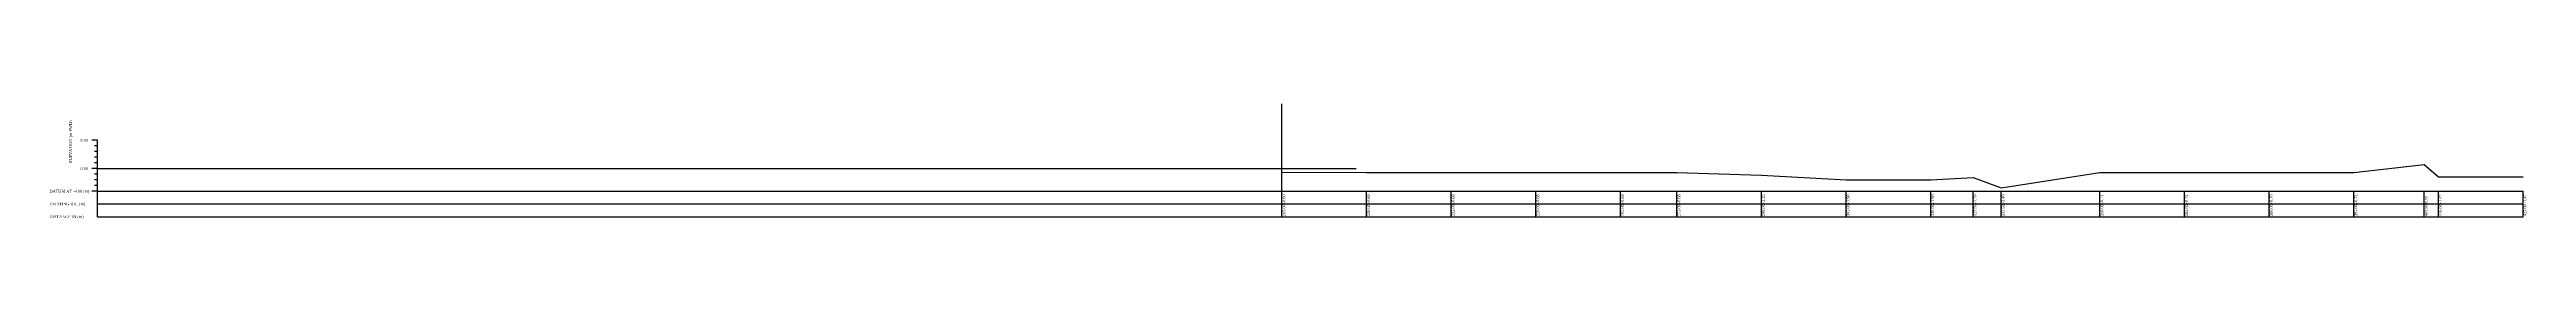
# Model space of a CAD drawing. Header units: metres. Extents: x -148477 to 168932, y -55673 to -2736.
# Drawn here: x -6909 to -6469.9, y -3664.1 to -3643.7 of the extents above; entities that cross this region are included whole.
import ezdxf

# ---------------------------------------------------------------- set-up
doc = ezdxf.new("R2010")
doc.units = ezdxf.units.M
doc.styles.add('liza', font='times.ttf', dxfattribs={"height": 2})

msp = doc.modelspace()

# ---------------------------------------------------------------- linework, layer by layer
at = {"color": 0, "linetype": 'Continuous', "lineweight": -3, "ltscale": 0.5}
for p, q in [((-6690.5448, -3659.1574), (-6690.5448, -3643.737)), ((-6900.5448, -3650.1574), (-6901.5448, -3650.1574)), ((-6900.5448, -3651.1574), (-6901.0448, -3651.1574)), ((-6900.5448, -3652.1574), (-6901.0448, -3652.1574)), ((-6900.5448, -3653.1574), (-6901.0448, -3653.1574)), ((-6900.5448, -3663.6574), (-6900.5448, -3650.1574)), ((-6900.5448, -3655.1574), (-6901.5448, -3655.1574)), ((-6900.5448, -3654.1574), (-6901.0448, -3654.1574)), ((-6900.5448, -3656.1574), (-6901.0448, -3656.1574)), ((-6900.5448, -3657.1574), (-6901.0448, -3657.1574)), ((-6900.5448, -3655.1574), (-6677.3779, -3655.1574)), ((-6900.5448, -3659.1574), (-6901.5448, -3659.1574)), ((-6900.5448, -3658.1574), (-6901.0448, -3658.1574)), ((-6900.5448, -3659.1574), (-6470.5448, -3659.1574)), ((-6900.5448, -3661.4074), (-6470.5448, -3661.4074)), ((-6690.5448, -3663.6574), (-6690.5448, -3659.1574)), ((-6675.5448, -3663.6574), (-6675.5448, -3659.1574)), ((-6660.5448, -3663.6574), (-6660.5448, -3659.1574)), ((-6645.5448, -3663.6574), (-6645.5448, -3659.1574)), ((-6630.5448, -3663.6574), (-6630.5448, -3659.1574)), ((-6620.5448, -3663.6574), (-6620.5448, -3659.1574)), ((-6605.5448, -3663.6574), (-6605.5448, -3659.1574)), ((-6590.5448, -3663.6574), (-6590.5448, -3659.1574)), ((-6575.5448, -3663.6574), (-6575.5448, -3659.1574)), ((-6568.0448, -3663.6574), (-6568.0448, -3659.1574)), ((-6563.0448, -3663.6574), (-6563.0448, -3659.1574)), ((-6545.5448, -3663.6574), (-6545.5448, -3659.1574)), ((-6530.5448, -3663.6574), (-6530.5448, -3659.1574)), ((-6515.5448, -3663.6574), (-6515.5448, -3659.1574)), ((-6500.5448, -3663.6574), (-6500.5448, -3659.1574)), ((-6488.0448, -3663.6574), (-6488.0448, -3659.1574)), ((-6485.5448, -3663.6574), (-6485.5448, -3659.1574)), ((-6470.5448, -3663.6574), (-6470.5448, -3659.1574)), ((-6900.5448, -3663.6574), (-6470.5448, -3663.6574))]:
    msp.add_line(p, q, dxfattribs=at)
at = {"color": 6, "linetype": 'Continuous', "lineweight": -3, "ltscale": 0.5}
msp.add_lwpolyline([(-6690.5448, -3655.7604), (-6675.5448, -3655.8404), (-6660.5448, -3655.8374), (-6645.5448, -3655.8354), (-6630.5448, -3655.8324), (-6620.5448, -3655.8374), (-6605.5448, -3656.3104), (-6590.5448, -3657.1404), (-6575.5448, -3657.1374), (-6568.0448, -3656.7474), (-6563.0448, -3658.5584), (-6545.5448, -3655.8674), (-6530.5448, -3655.8654), (-6515.5448, -3655.8624), (-6500.5448, -3655.8654), (-6488.0448, -3654.4574), (-6485.5448, -3656.6274), (-6470.5448, -3656.6324)], dxfattribs=at)

# ---------------------------------------------------------------- texts
at = {"color": 0, "linetype": 'Continuous', "lineweight": -3, "ltscale": 0.5, "char_height": 0.5, "attachment_point": 1, "rotation": 90, "style": 'liza'}
for s, insert, width in [('ELEVATION (m PWD)', (-6905.5448, -3654.1574), 10), ('-0.60', (-6690.4448, -3661.3074), 2.15), ('205.00', (-6690.4448, -3663.5574), 2.15), ('-0.68', (-6675.4448, -3661.3074), 2.15), ('220.00', (-6675.4448, -3663.5574), 2.15), ('-0.68', (-6660.4448, -3661.3074), 2.15), ('235.00', (-6660.4448, -3663.5574), 2.15), ('-0.68', (-6645.4448, -3661.3074), 2.15), ('250.00', (-6645.4448, -3663.5574), 2.15), ('-0.68', (-6630.4448, -3661.3074), 2.15), ('265.00', (-6630.4448, -3663.5574), 2.15), ('-0.68', (-6620.4448, -3661.3074), 2.15), ('275.00', (-6620.4448, -3663.5574), 2.15), ('290.00', (-6605.4448, -3663.5574), 2.15), ('-1.15', (-6605.4448, -3661.3074), 2.15), ('-1.98', (-6590.4448, -3661.3074), 2.15), ('305.00', (-6590.4448, -3663.5574), 2.15), ('-1.98', (-6575.4448, -3661.3074), 2.15), ('320.00', (-6575.4448, -3663.5574), 2.15), ('327.50', (-6567.9448, -3663.5574), 2.15), ('-1.59', (-6567.9448, -3661.3074), 2.15), ('-3.40', (-6562.9448, -3661.3074), 2.15), ('332.50', (-6562.9448, -3663.5574), 2.15), ('-0.71', (-6545.4448, -3661.3074), 2.15), ('350.00', (-6545.4448, -3663.5574), 2.15), ('-0.71', (-6530.4448, -3661.3074), 2.15), ('365.00', (-6530.4448, -3663.5574), 2.15), ('-0.70', (-6515.4448, -3661.3074), 2.15), ('380.00', (-6515.4448, -3663.5574), 2.15), ('-0.71', (-6500.4448, -3661.3074), 2.15), ('395.00', (-6500.4448, -3663.5574), 2.15), ('0.70', (-6487.9448, -3661.3074), 2.15), ('407.50', (-6487.9448, -3663.5574), 2.15), ('410.00', (-6485.4448, -3663.5574), 2.15), ('-1.47', (-6485.4448, -3661.3074), 2.15), ('425.00', (-6470.4448, -3663.5574), 2.15), ('-1.47', (-6470.4448, -3661.3074), 2.15)]:
    msp.add_mtext(s, dxfattribs=dict(at, insert=insert, width=width))
at = {"color": 0, "linetype": 'Continuous', "lineweight": -3, "ltscale": 0.5, "char_height": 0.5, "attachment_point": 1, "style": 'liza'}
for s, insert, width in [('5.00', (-6903.5448, -3649.9074), 2), ('0.00', (-6903.5448, -3654.9074), 2), ('DATUM AT -4.00 (m)', (-6909.0448, -3658.9074), 7.5), ('EXISTING R.L. (m)', (-6909.0448, -3661.1574), 7.5), ('DISTANCE IN (m)', (-6909.0448, -3663.4074), 7.5)]:
    msp.add_mtext(s, dxfattribs=dict(at, insert=insert, width=width))

doc.saveas('drawing.dxf')
